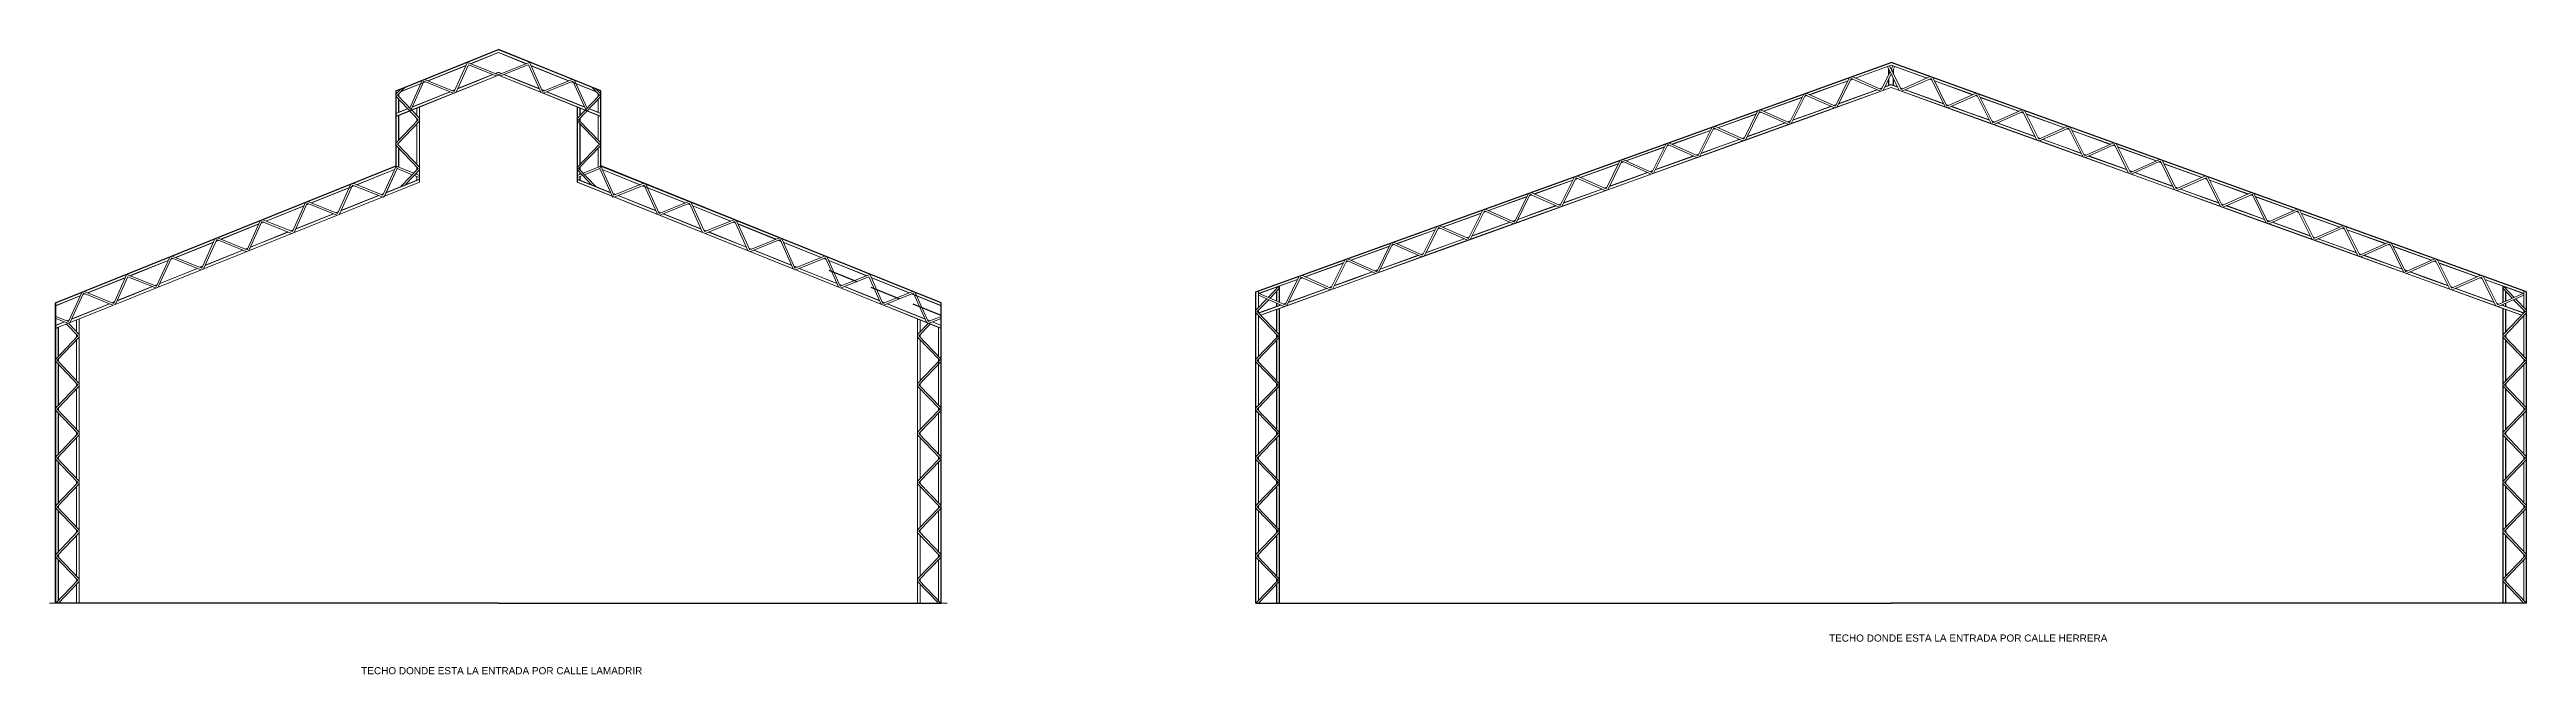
# Model space of a CAD drawing. Header units: metres. Extents: x -68 to 2267, y 0 to 1370.
# Drawn here: x 61.4 to 113.5, y 125.3 to 138.4 of the extents above; entities that cross this region are included whole.
import ezdxf

# ---------------------------------------------------------------- set-up
doc = ezdxf.new("R2010")
doc.units = ezdxf.units.M
doc.linetypes.add('DASHED2', pattern=[9.525, 6.35, -3.175])
doc.layers.add('A-Corte 1', color=7, linetype='Continuous', lineweight=15, true_color=0x000000)
doc.layers.add('A-Vista 1', color=7, linetype='Continuous', lineweight=9, true_color=0x000000)
doc.layers.add('linea punteada', color=253, linetype='DASHED2')
doc.styles.get("Standard").update_dxf_attribs({"font": 'arial.ttf'})

msp = doc.modelspace()

# ---------------------------------------------------------------- texts
at = {"char_height": 0.15, "attachment_point": 1}
for s, insert in [('TECHO DONDE ESTA LA ENTRADA POR CALLE HERRERA', (98.815, 126.114)), ('TECHO DONDE ESTA LA ENTRADA POR CALLE LAMADRIR', (67.992, 125.429))]:
    msp.add_mtext_dynamic_manual_height_columns(s, width=7.14881, gutter_width=12.5, heights=[0], dxfattribs=dict(at, insert=insert))

# ---------------------------------------------------------------- blocks, each defined once
blk = doc.blocks.new('TECHO POR CALLE LAMDRID')
for points in [[(1885.853, 1409.471), (1888.003, 1410.334)], [(1890.153, 1409.471), (1888.003, 1410.334)], [(1885.853, 1407.894), (1885.853, 1409.471)], [(1890.153, 1407.894), (1890.153, 1409.471)], [(1878.703, 1405.024), (1885.853, 1407.894)], [(1897.303, 1405.024), (1890.153, 1407.894)], [(1888.003, 1398.724), (1878.703, 1398.724), (1878.703, 1405.024)], [(1888.003, 1398.724), (1897.303, 1398.724), (1897.303, 1405.024)]]:
    blk.add_lwpolyline(points)

# ---------------------------------------------------------------- linework, layer by layer
for p, q in [((100.069, 137.861), (100.069, 137.972)), ((100.169, 137.861), (100.169, 137.972)), ((100.069, 137.626), (100.069, 137.771)), ((100.169, 137.626), (100.169, 137.771)), ((86.779, 126.771), (100.119, 126.771)), ((113.459, 126.771), (100.119, 126.771))]:
    msp.add_line(p, q)
for points in [[(86.779, 126.771), (86.779, 133.301), (100.119, 138.111)], [(113.459, 126.771), (113.459, 133.301), (100.119, 138.111)]]:
    msp.add_lwpolyline(points)
at = {"layer": 'A-Corte 1'}
for p, q in [((68.745, 135.885), (68.746, 135.886)), ((73.001, 135.885), (73, 135.886)), ((61.448, 126.771), (62.191, 126.771)), ((80.298, 126.771), (79.556, 126.771))]:
    msp.add_line(p, q, dxfattribs=at)
at = {"layer": 'A-Vista 1', "ltscale": 0.2}
for p, q in [((68.913, 137.59), (70.873, 138.377)), ((72.834, 137.59), (70.873, 138.377)), ((68.727, 136.985), (70.873, 137.847)), ((69.394, 137.727), (70.192, 138.048)), ((70.291, 138.087), (70.873, 138.321)), ((70.387, 137.708), (70.758, 137.857)), ((70.811, 137.878), (70.873, 137.903)), ((71.455, 138.087), (70.873, 138.321)), ((70.935, 137.878), (70.873, 137.903)), ((73.019, 136.985), (70.873, 137.847)), ((71.359, 137.708), (70.989, 137.857)), ((72.353, 137.727), (71.554, 138.048)), ((98.336, 137.468), (100.119, 138.111)), ((99.367, 137.785), (100.119, 138.056)), ((101.903, 137.468), (100.119, 138.111)), ((100.872, 137.785), (100.119, 138.056)), ((68.723, 135.941), (68.723, 137.518)), ((68.727, 137.516), (68.823, 137.554)), ((68.727, 137.454), (68.727, 137.516)), ((68.727, 137.459), (68.735, 137.463)), ((68.727, 137.188), (68.727, 137.391)), ((68.775, 137.398), (68.775, 137.447)), ((68.775, 137.169), (68.775, 137.341)), ((68.825, 137.499), (69.34, 137.706)), ((69.064, 137.177), (69.86, 137.496)), ((69.914, 137.518), (69.961, 137.537)), ((70.015, 137.558), (70.387, 137.708)), ((71.731, 137.558), (71.359, 137.708)), ((71.833, 137.518), (71.785, 137.537)), ((72.682, 137.177), (71.886, 137.496)), ((72.921, 137.499), (72.406, 137.706)), ((73.019, 137.516), (72.924, 137.554)), ((72.971, 137.398), (72.971, 137.447)), ((72.971, 137.169), (72.971, 137.341)), ((73.019, 137.459), (73.011, 137.463)), ((73.019, 137.454), (73.019, 137.516)), ((73.019, 137.188), (73.019, 137.391)), ((73.023, 135.941), (73.023, 137.518)), ((96.41, 136.774), (98.336, 137.468)), ((97.441, 137.09), (98.25, 137.382)), ((98.305, 137.402), (98.35, 137.418)), ((98.403, 137.437), (99.213, 137.729)), ((98.503, 137.005), (100.119, 137.588)), ((99.018, 137.246), (99.825, 137.537)), ((99.267, 137.749), (99.312, 137.765)), ((99.879, 137.557), (99.927, 137.574)), ((99.982, 137.594), (100.119, 137.644)), ((100.257, 137.594), (100.119, 137.644)), ((101.736, 137.005), (100.119, 137.588)), ((100.36, 137.557), (100.311, 137.574)), ((101.221, 137.246), (100.414, 137.537)), ((100.972, 137.749), (100.926, 137.765)), ((101.836, 137.437), (101.026, 137.729)), ((101.934, 137.402), (101.889, 137.418)), ((103.829, 136.774), (101.903, 137.468)), ((102.798, 137.09), (101.989, 137.382)), ((68.727, 137.046), (68.727, 137.188)), ((68.727, 137.041), (68.963, 137.136)), ((68.727, 136.985), (68.727, 137.041)), ((68.727, 135.939), (68.727, 136.981)), ((68.775, 137.065), (68.775, 137.169)), ((68.775, 136.48), (68.775, 137)), ((68.775, 136.912), (68.775, 136.96)), ((68.963, 137.136), (68.969, 137.139)), ((69.009, 137.155), (69.011, 137.155)), ((69.163, 136.994), (69.163, 137.156)), ((69.163, 136.885), (69.163, 136.936)), ((69.163, 135.969), (69.163, 136.827)), ((69.215, 135.604), (69.215, 137.177)), ((72.531, 135.604), (72.531, 137.177)), ((72.583, 136.994), (72.583, 137.156)), ((72.583, 136.885), (72.583, 136.936)), ((72.583, 135.969), (72.583, 136.827)), ((72.737, 137.155), (72.736, 137.155)), ((72.783, 137.136), (72.777, 137.139)), ((73.019, 137.041), (72.783, 137.136)), ((72.971, 137.065), (72.971, 137.169)), ((72.971, 136.48), (72.971, 137)), ((72.971, 136.912), (72.971, 136.96)), ((73.019, 137.046), (73.019, 137.188)), ((73.019, 136.985), (73.019, 137.041)), ((73.019, 135.939), (73.019, 136.981)), ((96.477, 136.743), (97.286, 137.034)), ((96.577, 136.311), (98.503, 137.005)), ((97.092, 136.552), (97.898, 136.843)), ((97.341, 137.054), (97.386, 137.07)), ((97.953, 136.862), (98.001, 136.88)), ((98.056, 136.899), (98.485, 137.054)), ((98.485, 137.054), (98.861, 137.19)), ((98.915, 137.209), (98.964, 137.227)), ((101.324, 137.209), (101.275, 137.227)), ((101.753, 137.054), (101.378, 137.19)), ((103.662, 136.311), (101.736, 137.005)), ((102.183, 136.899), (101.753, 137.054)), ((102.286, 136.862), (102.238, 136.88)), ((103.147, 136.552), (102.34, 136.843)), ((102.898, 137.054), (102.853, 137.07)), ((103.762, 136.743), (102.952, 137.034)), ((68.775, 135.92), (68.775, 136.316)), ((72.971, 135.92), (72.971, 136.316)), ((94.484, 136.079), (96.41, 136.774)), ((94.551, 136.048), (95.36, 136.34)), ((94.651, 135.616), (96.577, 136.311)), ((95.415, 136.36), (95.46, 136.376)), ((95.514, 136.396), (96.324, 136.687)), ((96.129, 136.205), (96.559, 136.36)), ((96.378, 136.707), (96.424, 136.723)), ((96.559, 136.36), (96.935, 136.495)), ((96.989, 136.515), (97.037, 136.532)), ((103.25, 136.515), (103.201, 136.532)), ((103.679, 136.36), (103.304, 136.495)), ((105.588, 135.616), (103.662, 136.311)), ((104.109, 136.205), (103.679, 136.36)), ((103.86, 136.707), (103.815, 136.723)), ((105.755, 136.079), (103.829, 136.774)), ((104.724, 136.396), (103.915, 136.687)), ((104.824, 136.36), (104.779, 136.376)), ((105.688, 136.048), (104.878, 136.34)), ((63.073, 133.669), (68.727, 135.939)), ((67.895, 135.548), (68.694, 135.869)), ((69.163, 135.86), (69.163, 135.912)), ((69.163, 135.764), (69.163, 135.802)), ((72.583, 135.86), (72.583, 135.912)), ((72.583, 135.764), (72.583, 135.802)), ((78.673, 133.669), (73.019, 135.939)), ((73.851, 135.548), (73.053, 135.869)), ((92.558, 135.385), (94.484, 136.079)), ((93.588, 135.701), (94.398, 135.993)), ((94.452, 136.013), (94.498, 136.029)), ((94.633, 135.665), (95.009, 135.801)), ((95.063, 135.82), (95.111, 135.838)), ((95.166, 135.857), (95.972, 136.148)), ((96.027, 136.168), (96.075, 136.185)), ((104.212, 136.168), (104.164, 136.185)), ((105.073, 135.857), (104.266, 136.148)), ((105.176, 135.82), (105.127, 135.838)), ((105.606, 135.665), (105.23, 135.801)), ((105.786, 136.013), (105.741, 136.029)), ((107.681, 135.385), (105.755, 136.079)), ((106.65, 135.701), (105.841, 135.993)), ((63.257, 133.213), (69.215, 135.604)), ((66.944, 135.167), (67.841, 135.527)), ((67.566, 134.998), (68.361, 135.318)), ((68.415, 135.339), (68.463, 135.358)), ((68.516, 135.38), (69.215, 135.66)), ((69.163, 135.644), (69.163, 135.718)), ((73.23, 135.38), (72.531, 135.66)), ((78.49, 133.213), (72.531, 135.604)), ((72.583, 135.644), (72.583, 135.718)), ((73.331, 135.339), (73.284, 135.358)), ((74.181, 134.998), (73.385, 135.318)), ((74.802, 135.167), (73.905, 135.527)), ((90.632, 134.69), (92.558, 135.385)), ((91.662, 135.007), (92.472, 135.298)), ((92.526, 135.318), (92.572, 135.334)), ((92.625, 135.354), (93.434, 135.645)), ((92.725, 134.922), (94.651, 135.616)), ((93.24, 135.163), (94.046, 135.454)), ((93.489, 135.665), (93.534, 135.681)), ((94.101, 135.473), (94.149, 135.491)), ((94.203, 135.51), (94.633, 135.665)), ((107.514, 134.922), (105.588, 135.616)), ((106.035, 135.51), (105.606, 135.665)), ((106.138, 135.473), (106.09, 135.491)), ((106.999, 135.163), (106.193, 135.454)), ((106.75, 135.665), (106.705, 135.681)), ((107.614, 135.354), (106.805, 135.645)), ((107.713, 135.318), (107.667, 135.334)), ((109.607, 134.69), (107.681, 135.385)), ((108.577, 135.007), (107.767, 135.298)), ((65.043, 134.404), (65.841, 134.724)), ((65.895, 134.746), (65.94, 134.764)), ((65.994, 134.785), (66.792, 135.106)), ((66.615, 134.617), (67.411, 134.936)), ((66.846, 135.127), (66.891, 135.145)), ((67.464, 134.958), (67.512, 134.977)), ((74.282, 134.958), (74.234, 134.977)), ((75.131, 134.617), (74.336, 134.936)), ((74.9, 135.127), (74.856, 135.145)), ((75.753, 134.785), (74.954, 135.106)), ((75.851, 134.746), (75.806, 134.764)), ((76.703, 134.404), (75.905, 134.724)), ((90.698, 134.659), (91.508, 134.951)), ((90.799, 134.227), (92.725, 134.922)), ((91.313, 134.468), (92.12, 134.759)), ((91.562, 134.971), (91.608, 134.987)), ((92.174, 134.779), (92.223, 134.796)), ((92.277, 134.816), (92.707, 134.971)), ((92.707, 134.971), (93.082, 135.106)), ((93.137, 135.126), (93.185, 135.143)), ((107.102, 135.126), (107.054, 135.143)), ((107.532, 134.971), (107.156, 135.106)), ((109.44, 134.227), (107.514, 134.922)), ((107.962, 134.816), (107.532, 134.971)), ((108.064, 134.779), (108.016, 134.796)), ((108.925, 134.468), (108.119, 134.759)), ((108.676, 134.971), (108.631, 134.987)), ((109.54, 134.659), (108.731, 134.951)), ((64.092, 134.022), (64.891, 134.343)), ((64.944, 134.364), (64.989, 134.382)), ((65.563, 134.194), (65.611, 134.213)), ((65.664, 134.235), (66.46, 134.554)), ((66.513, 134.576), (66.561, 134.595)), ((75.233, 134.576), (75.185, 134.595)), ((76.082, 134.235), (75.286, 134.554)), ((76.184, 134.194), (76.136, 134.213)), ((76.802, 134.364), (76.757, 134.382)), ((77.654, 134.022), (76.856, 134.343)), ((88.706, 133.996), (90.632, 134.69)), ((88.772, 133.965), (89.582, 134.256)), ((88.872, 133.533), (90.799, 134.227)), ((89.636, 134.276), (89.682, 134.292)), ((89.736, 134.312), (90.546, 134.604)), ((90.351, 134.121), (90.781, 134.276)), ((90.6, 134.624), (90.645, 134.64)), ((90.781, 134.276), (91.156, 134.412)), ((91.211, 134.431), (91.259, 134.449)), ((109.028, 134.431), (108.98, 134.449)), ((109.458, 134.276), (109.082, 134.412)), ((111.366, 133.533), (109.44, 134.227)), ((109.888, 134.121), (109.458, 134.276)), ((109.639, 134.624), (109.593, 134.64)), ((111.533, 133.996), (109.607, 134.69)), ((110.503, 134.312), (109.693, 134.604)), ((110.602, 134.276), (110.557, 134.292)), ((111.466, 133.965), (110.657, 134.256)), ((63.141, 133.64), (63.94, 133.961)), ((63.763, 133.472), (64.558, 133.791)), ((63.994, 133.982), (64.038, 134)), ((64.612, 133.813), (64.66, 133.832)), ((64.713, 133.853), (65.509, 134.173)), ((77.033, 133.853), (76.237, 134.173)), ((77.134, 133.813), (77.086, 133.832)), ((77.984, 133.472), (77.188, 133.791)), ((77.753, 133.982), (77.708, 134)), ((78.605, 133.64), (77.806, 133.961)), ((86.779, 133.301), (88.706, 133.996)), ((87.81, 133.618), (88.62, 133.909)), ((88.674, 133.929), (88.719, 133.945)), ((88.855, 133.582), (89.23, 133.717)), ((89.285, 133.737), (89.333, 133.754)), ((89.387, 133.774), (90.194, 134.065)), ((90.248, 134.084), (90.297, 134.102)), ((109.991, 134.084), (109.942, 134.102)), ((110.851, 133.774), (110.045, 134.065)), ((110.954, 133.737), (110.906, 133.754)), ((111.384, 133.582), (111.009, 133.717)), ((111.565, 133.929), (111.519, 133.945)), ((113.459, 133.301), (111.533, 133.996)), ((112.429, 133.618), (111.619, 133.909)), ((61.577, 133.069), (63.073, 133.669)), ((61.577, 133.012), (62.092, 133.219)), ((61.577, 132.538), (63.257, 133.213)), ((62.145, 133.241), (62.19, 133.259)), ((62.244, 133.28), (63.042, 133.601)), ((62.865, 133.111), (63.237, 133.261)), ((63.237, 133.261), (63.608, 133.41)), ((63.661, 133.431), (63.709, 133.45)), ((78.085, 133.431), (78.037, 133.45)), ((78.509, 133.261), (78.139, 133.41)), ((80.173, 132.537), (78.49, 133.213)), ((78.881, 133.111), (78.509, 133.261)), ((80.173, 133.067), (78.673, 133.669)), ((79.503, 133.28), (78.704, 133.601)), ((80.173, 133.011), (79.556, 133.259)), ((86.779, 132.914), (86.779, 133.301)), ((86.831, 132.966), (86.831, 133.32)), ((86.846, 133.27), (87.656, 133.562)), ((86.877, 132.814), (88.872, 133.533)), ((87.219, 133.371), (87.219, 133.4)), ((87.219, 133.104), (87.219, 133.313)), ((87.271, 133.081), (87.271, 133.419)), ((87.461, 133.079), (88.268, 133.37)), ((87.71, 133.582), (87.756, 133.598)), ((88.322, 133.39), (88.371, 133.407)), ((88.425, 133.427), (88.855, 133.582)), ((113.361, 132.814), (111.366, 133.533)), ((111.814, 133.427), (111.384, 133.582)), ((111.917, 133.39), (111.868, 133.407)), ((112.778, 133.079), (111.971, 133.37)), ((112.529, 133.582), (112.483, 133.598)), ((113.393, 133.27), (112.583, 133.562)), ((112.967, 133.081), (112.967, 133.419)), ((113.019, 133.371), (113.019, 133.4)), ((113.019, 133.104), (113.019, 133.313)), ((113.407, 132.966), (113.407, 133.32)), ((113.459, 132.914), (113.459, 133.301)), ((61.577, 133.012), (61.577, 133.069)), ((61.577, 132.599), (61.577, 133.008)), ((61.577, 132.594), (61.759, 132.668)), ((61.813, 132.689), (61.861, 132.708)), ((61.914, 132.73), (62.71, 133.049)), ((62.017, 132.771), (62.017, 132.775)), ((62.017, 132.46), (62.017, 132.715)), ((62.069, 132.792), (62.069, 132.796)), ((62.069, 126.771), (62.069, 132.736)), ((62.764, 133.071), (62.811, 133.09)), ((78.983, 133.071), (78.935, 133.09)), ((79.832, 132.73), (79.036, 133.049)), ((79.677, 132.792), (79.677, 132.796)), ((79.677, 126.771), (79.677, 132.736)), ((79.729, 132.771), (79.729, 132.775)), ((79.729, 132.46), (79.729, 132.715)), ((79.933, 132.689), (79.886, 132.708)), ((80.173, 132.593), (79.987, 132.668)), ((86.779, 130.866), (86.779, 132.914)), ((86.831, 132.861), (86.831, 132.91)), ((86.831, 131.943), (86.831, 132.804)), ((86.838, 132.855), (87.304, 133.023)), ((87.219, 132.996), (87.219, 133.06)), ((87.219, 132.914), (87.219, 132.933)), ((87.219, 132.457), (87.219, 132.914)), ((87.271, 133.015), (87.271, 133.037)), ((87.271, 132.914), (87.271, 132.951)), ((87.271, 130.866), (87.271, 132.914)), ((87.358, 133.042), (87.407, 133.06)), ((112.88, 133.042), (112.832, 133.06)), ((113.401, 132.855), (112.935, 133.023)), ((112.967, 133.015), (112.967, 133.037)), ((112.967, 132.914), (112.967, 132.951)), ((112.967, 130.866), (112.967, 132.914)), ((113.019, 132.996), (113.019, 133.06)), ((113.019, 132.914), (113.019, 132.933)), ((113.019, 132.457), (113.019, 132.914)), ((113.407, 132.861), (113.407, 132.91)), ((113.407, 131.943), (113.407, 132.804)), ((113.459, 130.866), (113.459, 132.914)), ((61.577, 132.538), (61.577, 132.594)), ((61.577, 126.771), (61.577, 132.534)), ((61.629, 131.946), (61.629, 132.555)), ((62.017, 132.35), (62.017, 132.402)), ((62.017, 131.435), (62.017, 132.293)), ((79.729, 132.35), (79.729, 132.402)), ((79.729, 131.435), (79.729, 132.293)), ((80.117, 131.946), (80.117, 132.555)), ((80.169, 126.771), (80.169, 132.534)), ((87.219, 132.348), (87.219, 132.399)), ((87.219, 131.432), (87.219, 132.29)), ((113.019, 132.348), (113.019, 132.399)), ((113.019, 131.432), (113.019, 132.29)), ((61.629, 131.84), (61.629, 131.888)), ((61.629, 130.921), (61.629, 131.782)), ((80.117, 130.921), (80.117, 131.888)), ((86.831, 131.837), (86.831, 131.885)), ((86.831, 130.919), (86.831, 131.779)), ((113.407, 131.837), (113.407, 131.885)), ((113.407, 130.919), (113.407, 131.779)), ((62.017, 131.326), (62.017, 131.377)), ((62.017, 130.411), (62.017, 131.268)), ((79.729, 131.326), (79.729, 131.377)), ((79.729, 130.411), (79.729, 131.268)), ((87.219, 131.323), (87.219, 131.375)), ((87.219, 130.866), (87.219, 131.265)), ((113.019, 131.323), (113.019, 131.375)), ((113.019, 130.866), (113.019, 131.265)), ((61.629, 130.815), (61.629, 130.864)), ((61.629, 129.897), (61.629, 130.758)), ((80.117, 130.815), (80.117, 130.864)), ((80.117, 129.897), (80.117, 130.758)), ((86.779, 128.819), (86.779, 130.866)), ((86.831, 130.814), (86.831, 130.862)), ((86.831, 129.896), (86.831, 130.756)), ((87.219, 130.409), (87.219, 130.866)), ((87.271, 128.819), (87.271, 130.866)), ((112.967, 128.819), (112.967, 130.866)), ((113.019, 130.409), (113.019, 130.866)), ((113.407, 130.814), (113.407, 130.862)), ((113.407, 129.896), (113.407, 130.756)), ((113.459, 128.819), (113.459, 130.866)), ((62.017, 130.301), (62.017, 130.353)), ((62.017, 129.386), (62.017, 130.244)), ((79.729, 130.301), (79.729, 130.353)), ((79.729, 129.386), (79.729, 130.244)), ((87.219, 130.3), (87.219, 130.352)), ((87.219, 129.385), (87.219, 130.242)), ((113.019, 130.3), (113.019, 130.352)), ((113.019, 129.385), (113.019, 130.242)), ((61.629, 129.791), (61.629, 129.839)), ((61.629, 128.872), (61.629, 129.733)), ((80.117, 129.791), (80.117, 129.839)), ((80.117, 128.872), (80.117, 129.733)), ((86.831, 129.789), (86.831, 129.838)), ((86.831, 128.871), (86.831, 129.732)), ((113.407, 129.789), (113.407, 129.838)), ((113.407, 128.871), (113.407, 129.732)), ((62.017, 129.277), (62.017, 129.328)), ((62.017, 128.362), (62.017, 129.219)), ((79.729, 129.277), (79.729, 129.328)), ((79.729, 128.362), (79.729, 129.219)), ((87.219, 129.276), (87.219, 129.327)), ((87.219, 128.819), (87.219, 129.218)), ((113.019, 129.276), (113.019, 129.327)), ((113.019, 128.819), (113.019, 129.218)), ((61.629, 128.766), (61.629, 128.815)), ((61.629, 127.848), (61.629, 128.709)), ((80.117, 128.766), (80.117, 128.815)), ((80.117, 127.848), (80.117, 128.709)), ((86.779, 126.771), (86.779, 128.819)), ((86.831, 128.766), (86.831, 128.815)), ((86.831, 127.848), (86.831, 128.709)), ((87.219, 128.362), (87.219, 128.819)), ((87.271, 126.771), (87.271, 128.819)), ((112.967, 126.771), (112.967, 128.819)), ((113.019, 128.362), (113.019, 128.819)), ((113.407, 128.766), (113.407, 128.815)), ((113.407, 127.848), (113.407, 128.709)), ((113.459, 126.771), (113.459, 128.819)), ((62.017, 128.253), (62.017, 128.304)), ((62.017, 127.337), (62.017, 128.195)), ((79.729, 128.253), (79.729, 128.304)), ((79.729, 127.337), (79.729, 128.195)), ((87.219, 128.253), (87.219, 128.304)), ((87.219, 127.337), (87.219, 128.195)), ((113.019, 128.253), (113.019, 128.304)), ((113.019, 127.337), (113.019, 128.195)), ((61.629, 127.742), (61.629, 127.79)), ((61.629, 126.824), (61.629, 127.684)), ((80.117, 127.742), (80.117, 127.79)), ((80.117, 126.824), (80.117, 127.684)), ((86.831, 127.742), (86.831, 127.79)), ((86.831, 126.824), (86.831, 127.684)), ((113.407, 127.742), (113.407, 127.79)), ((113.407, 126.824), (113.407, 127.684)), ((62.017, 127.228), (62.017, 127.28)), ((62.017, 126.771), (62.017, 127.17)), ((79.729, 127.228), (79.729, 127.28)), ((79.729, 126.771), (79.729, 127.17)), ((87.219, 127.228), (87.219, 127.28)), ((87.219, 126.771), (87.219, 127.17)), ((113.019, 127.228), (113.019, 127.28)), ((113.019, 126.771), (113.019, 127.17))]:
    msp.add_line(p, q, dxfattribs=at)
at = {"layer": 'A-Vista 1'}
for p, q in [((68.723, 137.518), (70.222, 138.12)), ((68.779, 137.002), (70.873, 137.842)), ((69.399, 137.725), (70.19, 138.042)), ((70.244, 138.064), (70.244, 138.064)), ((70.297, 138.085), (70.873, 138.317)), ((70.386, 137.712), (70.752, 137.859)), ((70.806, 137.88), (70.873, 137.907)), ((71.45, 138.085), (70.873, 138.317)), ((70.94, 137.88), (70.873, 137.907)), ((72.967, 137.002), (70.873, 137.842)), ((71.36, 137.712), (70.994, 137.859)), ((71.503, 138.064), (71.502, 138.064)), ((73.023, 137.518), (71.524, 138.12)), ((72.347, 137.725), (71.556, 138.042)), ((99.372, 137.782), (100.119, 138.052)), ((100.867, 137.782), (100.119, 138.052)), ((68.727, 137.455), (68.729, 137.456)), ((68.779, 137.394), (68.779, 137.451)), ((68.779, 137.167), (68.779, 137.336)), ((68.819, 137.492), (69.345, 137.703)), ((69.067, 137.182), (69.855, 137.498)), ((69.908, 137.52), (69.964, 137.542)), ((70.017, 137.564), (70.386, 137.712)), ((71.729, 137.564), (71.36, 137.712)), ((71.838, 137.52), (71.782, 137.542)), ((72.68, 137.182), (71.892, 137.498)), ((72.928, 137.492), (72.401, 137.703)), ((72.967, 137.394), (72.967, 137.451)), ((72.967, 137.167), (72.967, 137.336)), ((73.019, 137.455), (73.018, 137.456)), ((97.446, 137.088), (98.248, 137.377)), ((98.302, 137.396), (98.355, 137.416)), ((98.408, 137.435), (99.21, 137.724)), ((98.504, 137.002), (100.119, 137.584)), ((99.021, 137.252), (99.819, 137.54)), ((99.264, 137.743), (99.318, 137.763)), ((99.874, 137.559), (99.93, 137.579)), ((99.984, 137.599), (100.119, 137.648)), ((100.255, 137.599), (100.119, 137.648)), ((101.734, 137.002), (100.119, 137.584)), ((100.365, 137.559), (100.309, 137.579)), ((101.218, 137.252), (100.419, 137.54)), ((100.974, 137.743), (100.921, 137.763)), ((101.83, 137.435), (101.029, 137.724)), ((101.937, 137.396), (101.884, 137.416)), ((102.793, 137.088), (101.991, 137.377)), ((68.727, 137.046), (68.775, 137.065)), ((68.727, 136.981), (68.775, 137)), ((68.779, 137.067), (68.779, 137.167)), ((68.779, 137.067), (68.958, 137.138)), ((68.779, 136.484), (68.779, 137.002)), ((68.779, 136.908), (68.779, 136.964)), ((68.958, 137.138), (68.966, 137.142)), ((69.006, 137.158), (69.013, 137.161)), ((69.159, 136.998), (69.159, 137.155)), ((69.159, 136.88), (69.159, 136.94)), ((69.159, 135.974), (69.159, 136.823)), ((69.219, 135.602), (69.219, 137.179)), ((72.527, 135.602), (72.527, 137.179)), ((72.587, 136.998), (72.587, 137.155)), ((72.587, 136.88), (72.587, 136.94)), ((72.587, 135.974), (72.587, 136.823)), ((72.74, 137.158), (72.733, 137.161)), ((72.789, 137.138), (72.78, 137.142)), ((72.967, 137.067), (72.789, 137.138)), ((72.967, 137.067), (72.967, 137.167)), ((72.967, 136.484), (72.967, 137.002)), ((72.967, 136.908), (72.967, 136.964)), ((73.019, 137.046), (72.971, 137.065)), ((73.019, 136.981), (72.971, 137)), ((96.482, 136.74), (97.284, 137.029)), ((96.578, 136.307), (98.504, 137.002)), ((97.094, 136.557), (97.893, 136.845)), ((97.338, 137.049), (97.391, 137.068)), ((97.948, 136.865), (98.004, 136.885)), ((98.058, 136.905), (98.484, 137.058)), ((98.484, 137.058), (98.856, 137.192)), ((98.91, 137.212), (98.966, 137.232)), ((101.329, 137.212), (101.273, 137.232)), ((101.755, 137.058), (101.383, 137.192)), ((103.66, 136.307), (101.734, 137.002)), ((102.181, 136.905), (101.755, 137.058)), ((102.291, 136.865), (102.235, 136.885)), ((103.144, 136.557), (102.346, 136.845)), ((102.9, 137.049), (102.847, 137.068)), ((103.757, 136.74), (102.955, 137.029)), ((68.779, 135.918), (68.779, 136.312)), ((72.967, 135.918), (72.967, 136.312)), ((94.556, 136.046), (95.358, 136.335)), ((94.652, 135.613), (96.578, 136.307)), ((95.412, 136.354), (95.465, 136.374)), ((95.52, 136.393), (96.322, 136.682)), ((96.132, 136.21), (96.558, 136.364)), ((96.376, 136.702), (96.429, 136.721)), ((96.558, 136.364), (96.929, 136.498)), ((96.984, 136.517), (97.04, 136.537)), ((103.255, 136.517), (103.199, 136.537)), ((103.681, 136.364), (103.309, 136.498)), ((105.587, 135.613), (103.66, 136.307)), ((104.107, 136.21), (103.681, 136.364)), ((103.863, 136.702), (103.81, 136.721)), ((104.719, 136.393), (103.917, 136.682)), ((104.827, 136.354), (104.773, 136.374)), ((105.683, 136.046), (104.881, 136.335)), ((63.072, 133.673), (68.723, 135.941)), ((67.9, 135.546), (68.691, 135.864)), ((68.745, 135.885), (68.745, 135.886)), ((69.159, 135.856), (69.159, 135.916)), ((69.159, 135.765), (69.159, 135.798)), ((72.587, 135.856), (72.587, 135.916)), ((72.587, 135.765), (72.587, 135.798)), ((73.001, 135.885), (73.001, 135.886)), ((78.674, 133.673), (73.023, 135.941)), ((73.846, 135.546), (73.055, 135.864)), ((93.594, 135.699), (94.395, 135.988)), ((94.45, 136.007), (94.503, 136.027)), ((94.632, 135.669), (95.003, 135.803)), ((95.058, 135.823), (95.114, 135.843)), ((95.168, 135.863), (95.967, 136.151)), ((96.021, 136.17), (96.078, 136.19)), ((104.217, 136.17), (104.161, 136.19)), ((105.07, 135.863), (104.272, 136.151)), ((105.181, 135.823), (105.125, 135.843)), ((105.607, 135.669), (105.235, 135.803)), ((105.789, 136.007), (105.736, 136.027)), ((106.645, 135.699), (105.843, 135.988)), ((63.258, 133.209), (69.219, 135.602)), ((66.95, 135.165), (67.847, 135.525)), ((67.568, 135.003), (68.356, 135.32)), ((68.41, 135.341), (68.465, 135.364)), ((68.519, 135.385), (69.215, 135.665)), ((69.159, 135.642), (69.159, 135.72)), ((78.488, 133.209), (72.527, 135.602)), ((73.228, 135.385), (72.531, 135.665)), ((72.587, 135.642), (72.587, 135.72)), ((73.337, 135.341), (73.281, 135.364)), ((74.178, 135.003), (73.39, 135.32)), ((74.797, 135.165), (73.9, 135.525)), ((91.667, 135.004), (92.469, 135.293)), ((92.524, 135.313), (92.577, 135.332)), ((92.63, 135.351), (93.432, 135.64)), ((92.726, 134.918), (94.652, 135.613)), ((93.242, 135.168), (94.041, 135.456)), ((93.486, 135.66), (93.539, 135.679)), ((94.095, 135.476), (94.151, 135.496)), ((94.206, 135.516), (94.632, 135.669)), ((107.513, 134.918), (105.587, 135.613)), ((106.033, 135.516), (105.607, 135.669)), ((106.143, 135.476), (106.087, 135.496)), ((106.997, 135.168), (106.198, 135.456)), ((106.753, 135.66), (106.7, 135.679)), ((107.609, 135.351), (106.807, 135.64)), ((107.715, 135.313), (107.662, 135.332)), ((108.571, 135.004), (107.769, 135.293)), ((65.048, 134.401), (65.839, 134.719)), ((65.893, 134.741), (65.945, 134.762)), ((65.999, 134.783), (66.79, 135.101)), ((66.617, 134.622), (67.405, 134.938)), ((66.843, 135.122), (66.896, 135.143)), ((67.459, 134.96), (67.514, 134.982)), ((74.287, 134.96), (74.232, 134.982)), ((75.129, 134.622), (74.341, 134.938)), ((74.903, 135.122), (74.85, 135.143)), ((75.747, 134.783), (74.956, 135.101)), ((75.854, 134.741), (75.801, 134.762)), ((76.698, 134.401), (75.907, 134.719)), ((90.704, 134.657), (91.506, 134.946)), ((90.8, 134.224), (92.726, 134.918)), ((91.316, 134.474), (92.115, 134.762)), ((91.56, 134.965), (91.613, 134.985)), ((92.169, 134.781), (92.225, 134.801)), ((92.28, 134.821), (92.706, 134.975)), ((92.706, 134.975), (93.077, 135.109)), ((93.132, 135.128), (93.188, 135.148)), ((107.107, 135.128), (107.051, 135.148)), ((107.533, 134.975), (107.162, 135.109)), ((109.439, 134.224), (107.513, 134.918)), ((107.959, 134.821), (107.533, 134.975)), ((108.07, 134.781), (108.013, 134.801)), ((108.923, 134.474), (108.124, 134.762)), ((108.679, 134.965), (108.626, 134.985)), ((109.535, 134.657), (108.733, 134.946)), ((64.097, 134.02), (64.888, 134.337)), ((64.942, 134.359), (64.994, 134.38)), ((65.557, 134.196), (65.613, 134.219)), ((65.667, 134.24), (66.455, 134.557)), ((66.508, 134.578), (66.564, 134.6)), ((75.238, 134.578), (75.183, 134.6)), ((76.08, 134.24), (75.292, 134.557)), ((76.189, 134.196), (76.133, 134.219)), ((76.804, 134.359), (76.752, 134.38)), ((77.649, 134.02), (76.858, 134.337)), ((88.778, 133.962), (89.579, 134.251)), ((88.874, 133.529), (90.8, 134.224)), ((89.634, 134.271), (89.687, 134.29)), ((89.741, 134.31), (90.543, 134.599)), ((90.354, 134.126), (90.78, 134.28)), ((90.597, 134.618), (90.651, 134.638)), ((90.78, 134.28), (91.151, 134.414)), ((91.205, 134.434), (91.262, 134.454)), ((109.033, 134.434), (108.977, 134.454)), ((109.459, 134.28), (109.088, 134.414)), ((111.365, 133.529), (109.439, 134.224)), ((109.885, 134.126), (109.459, 134.28)), ((109.641, 134.618), (109.588, 134.638)), ((110.497, 134.31), (109.696, 134.599)), ((110.605, 134.271), (110.552, 134.29)), ((111.461, 133.962), (110.659, 134.251)), ((61.573, 133.071), (63.072, 133.673)), ((63.147, 133.638), (63.938, 133.956)), ((63.765, 133.477), (64.553, 133.793)), ((63.991, 133.977), (64.044, 133.998)), ((64.607, 133.815), (64.662, 133.837)), ((64.716, 133.859), (65.504, 134.175)), ((77.03, 133.859), (76.242, 134.175)), ((77.14, 133.815), (77.084, 133.837)), ((77.981, 133.477), (77.193, 133.793)), ((77.755, 133.977), (77.703, 133.998)), ((78.6, 133.638), (77.809, 133.956)), ((80.173, 133.071), (78.674, 133.673)), ((87.815, 133.615), (88.617, 133.904)), ((88.671, 133.924), (88.725, 133.943)), ((88.853, 133.586), (89.225, 133.72)), ((89.279, 133.739), (89.335, 133.759)), ((89.39, 133.779), (90.189, 134.067)), ((90.243, 134.087), (90.299, 134.107)), ((109.996, 134.087), (109.94, 134.107)), ((110.849, 133.779), (110.05, 134.067)), ((110.959, 133.739), (110.903, 133.759)), ((111.385, 133.586), (111.014, 133.72)), ((111.567, 133.924), (111.514, 133.943)), ((112.424, 133.615), (111.622, 133.904)), ((61.577, 133.008), (62.089, 133.214)), ((61.633, 132.557), (63.258, 133.209)), ((62.143, 133.235), (62.195, 133.256)), ((62.249, 133.278), (63.04, 133.595)), ((62.867, 133.117), (63.236, 133.265)), ((63.094, 133.617), (63.094, 133.617)), ((63.236, 133.265), (63.602, 133.412)), ((63.656, 133.433), (63.711, 133.455)), ((78.09, 133.433), (78.035, 133.455)), ((78.51, 133.265), (78.144, 133.412)), ((80.173, 132.532), (78.488, 133.209)), ((78.879, 133.117), (78.51, 133.265)), ((78.653, 133.617), (78.652, 133.617)), ((79.497, 133.278), (78.706, 133.595)), ((80.173, 133.007), (79.551, 133.256)), ((86.835, 132.97), (86.835, 133.321)), ((86.851, 133.268), (87.653, 133.557)), ((87.215, 133.367), (87.215, 133.399)), ((87.215, 133.106), (87.215, 133.309)), ((87.275, 132.953), (88.874, 133.529)), ((87.275, 133.079), (87.275, 133.421)), ((87.464, 133.085), (88.263, 133.373)), ((87.708, 133.576), (87.761, 133.596)), ((88.317, 133.392), (88.373, 133.412)), ((88.427, 133.432), (88.853, 133.586)), ((112.963, 132.953), (111.365, 133.529)), ((111.811, 133.432), (111.385, 133.586)), ((111.922, 133.392), (111.866, 133.412)), ((112.775, 133.085), (111.976, 133.373)), ((112.531, 133.576), (112.478, 133.596)), ((113.387, 133.268), (112.585, 133.557)), ((112.963, 133.079), (112.963, 133.421)), ((113.023, 133.367), (113.023, 133.399)), ((113.023, 133.106), (113.023, 133.309)), ((113.403, 132.97), (113.403, 133.321)), ((61.573, 126.771), (61.573, 133.071)), ((61.577, 132.599), (61.754, 132.67)), ((61.808, 132.691), (61.863, 132.714)), ((61.917, 132.735), (62.705, 133.051)), ((62.013, 132.769), (62.013, 132.774)), ((62.013, 132.464), (62.013, 132.713)), ((62.073, 132.794), (62.073, 132.798)), ((62.073, 126.771), (62.073, 132.737)), ((62.758, 133.073), (62.814, 133.095)), ((78.988, 133.073), (78.932, 133.095)), ((79.83, 132.735), (79.042, 133.051)), ((79.673, 132.794), (79.673, 132.798)), ((79.673, 126.771), (79.673, 132.737)), ((79.733, 132.769), (79.733, 132.774)), ((79.733, 132.464), (79.733, 132.713)), ((79.939, 132.691), (79.883, 132.714)), ((80.173, 132.597), (79.992, 132.67)), ((80.173, 126.771), (80.173, 132.888)), ((86.835, 132.858), (87.215, 132.995)), ((86.835, 132.857), (86.835, 132.914)), ((86.835, 131.947), (86.835, 132.8)), ((86.88, 132.81), (87.215, 132.931)), ((87.215, 132.995), (87.215, 133.062)), ((87.215, 132.914), (87.215, 132.931)), ((87.215, 132.461), (87.215, 132.914)), ((87.219, 132.996), (87.271, 133.015)), ((87.219, 132.933), (87.271, 132.951)), ((87.275, 133.017), (87.275, 133.035)), ((87.275, 133.017), (87.299, 133.025)), ((87.275, 132.914), (87.275, 132.953)), ((87.275, 130.866), (87.275, 132.914)), ((87.353, 133.045), (87.409, 133.065)), ((112.886, 133.045), (112.829, 133.065)), ((112.963, 133.017), (112.94, 133.025)), ((112.963, 133.017), (112.963, 133.035)), ((112.963, 132.914), (112.963, 132.953)), ((112.963, 130.866), (112.963, 132.914)), ((113.019, 132.996), (112.967, 133.015)), ((113.019, 132.933), (112.967, 132.951)), ((113.023, 132.995), (113.023, 133.062)), ((113.403, 132.858), (113.023, 132.995)), ((113.023, 132.914), (113.023, 132.931)), ((113.358, 132.81), (113.023, 132.931)), ((113.023, 132.461), (113.023, 132.914)), ((113.403, 132.857), (113.403, 132.914)), ((113.403, 131.947), (113.403, 132.8)), ((61.577, 132.534), (61.629, 132.555)), ((61.633, 131.95), (61.633, 132.557)), ((62.013, 132.346), (62.013, 132.406)), ((62.013, 131.439), (62.013, 132.288)), ((79.733, 132.346), (79.733, 132.406)), ((79.733, 131.439), (79.733, 132.288)), ((80.113, 131.95), (80.113, 132.557)), ((87.215, 132.343), (87.215, 132.403)), ((87.215, 131.437), (87.215, 132.286)), ((113.023, 132.343), (113.023, 132.403)), ((113.023, 131.437), (113.023, 132.286)), ((61.633, 131.836), (61.633, 131.892)), ((61.633, 130.925), (61.633, 131.778)), ((80.113, 130.925), (80.113, 131.892)), ((86.835, 131.833), (86.835, 131.889)), ((86.835, 130.923), (86.835, 131.775)), ((113.403, 131.833), (113.403, 131.889)), ((113.403, 130.923), (113.403, 131.775)), ((62.013, 131.322), (62.013, 131.382)), ((62.013, 130.415), (62.013, 131.264)), ((79.733, 131.322), (79.733, 131.382)), ((79.733, 130.415), (79.733, 131.264)), ((87.215, 131.319), (87.215, 131.379)), ((87.215, 130.866), (87.215, 131.261)), ((113.023, 131.319), (113.023, 131.379)), ((113.023, 130.866), (113.023, 131.261)), ((61.633, 130.811), (61.633, 130.868)), ((61.633, 129.901), (61.633, 130.753)), ((80.113, 130.811), (80.113, 130.868)), ((80.113, 129.901), (80.113, 130.753)), ((86.835, 130.81), (86.835, 130.866)), ((86.835, 129.9), (86.835, 130.752)), ((87.215, 130.413), (87.215, 130.866)), ((87.275, 128.819), (87.275, 130.866)), ((112.963, 128.819), (112.963, 130.866)), ((113.023, 130.413), (113.023, 130.866)), ((113.403, 130.81), (113.403, 130.866)), ((113.403, 129.9), (113.403, 130.752)), ((62.013, 130.297), (62.013, 130.357)), ((62.013, 129.39), (62.013, 130.24)), ((79.733, 130.297), (79.733, 130.357)), ((79.733, 129.39), (79.733, 130.24)), ((87.215, 130.296), (87.215, 130.356)), ((87.215, 129.389), (87.215, 130.238)), ((113.023, 130.296), (113.023, 130.356)), ((113.023, 129.389), (113.023, 130.238)), ((61.633, 129.787), (61.633, 129.843)), ((61.633, 128.877), (61.633, 129.729)), ((80.113, 129.787), (80.113, 129.843)), ((80.113, 128.877), (80.113, 129.729)), ((86.835, 129.785), (86.835, 129.842)), ((86.835, 128.875), (86.835, 129.728)), ((113.403, 129.785), (113.403, 129.842)), ((113.403, 128.875), (113.403, 129.728)), ((62.013, 129.273), (62.013, 129.333)), ((62.013, 128.366), (62.013, 129.215)), ((79.733, 129.273), (79.733, 129.333)), ((79.733, 128.366), (79.733, 129.215)), ((87.215, 129.272), (87.215, 129.331)), ((87.215, 128.819), (87.215, 129.214)), ((113.023, 129.272), (113.023, 129.331)), ((113.023, 128.819), (113.023, 129.214)), ((61.633, 128.762), (61.633, 128.819)), ((61.633, 127.852), (61.633, 128.704)), ((80.113, 128.762), (80.113, 128.819)), ((80.113, 127.852), (80.113, 128.704)), ((86.835, 128.762), (86.835, 128.819)), ((86.835, 127.852), (86.835, 128.704)), ((87.215, 128.366), (87.215, 128.819)), ((87.275, 126.771), (87.275, 128.819)), ((112.963, 126.771), (112.963, 128.819)), ((113.023, 128.366), (113.023, 128.819)), ((113.403, 128.762), (113.403, 128.819)), ((113.403, 127.852), (113.403, 128.704)), ((62.013, 128.248), (62.013, 128.308)), ((62.013, 127.342), (62.013, 128.191)), ((79.733, 128.248), (79.733, 128.308)), ((79.733, 127.342), (79.733, 128.191)), ((87.215, 128.248), (87.215, 128.308)), ((87.215, 127.342), (87.215, 128.191)), ((113.023, 128.248), (113.023, 128.308)), ((113.023, 127.342), (113.023, 128.191)), ((61.633, 127.738), (61.633, 127.794)), ((61.633, 126.828), (61.633, 127.68)), ((80.113, 127.738), (80.113, 127.794)), ((80.113, 126.828), (80.113, 127.68)), ((86.835, 127.738), (86.835, 127.794)), ((86.835, 126.828), (86.835, 127.68)), ((113.403, 127.738), (113.403, 127.794)), ((113.403, 126.828), (113.403, 127.68)), ((62.013, 127.224), (62.013, 127.284)), ((62.013, 126.771), (62.013, 127.166)), ((79.733, 127.224), (79.733, 127.284)), ((79.733, 126.771), (79.733, 127.166)), ((87.215, 127.224), (87.215, 127.284)), ((87.215, 126.771), (87.215, 127.166)), ((113.023, 127.224), (113.023, 127.284)), ((113.023, 126.771), (113.023, 127.166))]:
    msp.add_line(p, q, dxfattribs=at)
for points in [[(70.223, 138.116), (69.947, 137.504)], [(69.984, 137.49), (70.244, 138.065)], [(70.224, 138.114), (70.873, 137.853), (71.522, 138.114)], [(70.828, 137.828), (70.245, 138.063)], [(70.919, 137.828), (71.501, 138.063)], [(71.762, 137.49), (71.502, 138.065)], [(71.523, 138.116), (71.799, 137.504)], [(99.912, 137.542), (100.097, 137.917)], [(100.119, 137.872), (99.948, 137.526)], [(100.044, 138.024), (100.29, 137.526)], [(100.327, 137.542), (100.081, 138.038)], [(100.119, 137.962), (100.157, 138.038)], [(100.195, 138.024), (100.142, 137.917)], [(68.723, 137.45), (68.829, 137.561)], [(69.188, 136.91), (68.723, 137.395)], [(68.919, 137.597), (68.752, 137.423), (69.215, 136.94)], [(69.273, 137.735), (69.01, 137.154)], [(69.04, 137.122), (69.309, 137.718), (69.93, 137.468)], [(69.947, 137.504), (69.324, 137.755)], [(71.799, 137.504), (72.422, 137.755)], [(72.706, 137.122), (72.437, 137.718), (71.816, 137.468)], [(72.474, 137.735), (72.736, 137.154)], [(72.827, 137.597), (72.994, 137.423), (72.531, 136.94)], [(72.558, 136.91), (73.023, 137.395)], [(73.023, 137.45), (72.917, 137.561)], [(97.985, 136.848), (98.284, 137.449)], [(98.355, 137.416), (98.319, 137.431), (98.022, 136.832)], [(98.336, 137.468), (98.336, 137.468)], [(98.337, 137.466), (98.948, 137.195)], [(98.93, 137.159), (98.356, 137.414)], [(98.948, 137.195), (99.246, 137.796)], [(99.893, 137.507), (99.282, 137.778), (98.985, 137.179)], [(99.298, 137.815), (99.912, 137.542)], [(100.941, 137.815), (100.327, 137.542)], [(100.345, 137.507), (100.957, 137.778), (101.254, 137.179)], [(101.291, 137.195), (100.993, 137.796)], [(101.902, 137.466), (101.291, 137.195)], [(101.309, 137.159), (101.883, 137.414)], [(101.884, 137.416), (101.919, 137.431), (102.217, 136.832)], [(101.903, 137.468), (101.902, 137.468)], [(102.253, 136.848), (101.955, 137.449)], [(68.723, 136.426), (69.188, 136.91)], [(69.215, 136.881), (68.752, 136.398), (69.215, 135.915)], [(72.531, 136.881), (72.994, 136.398), (72.531, 135.915)], [(73.023, 136.426), (72.558, 136.91)], [(97.022, 136.5), (97.32, 137.102)], [(97.967, 136.812), (97.356, 137.084), (97.058, 136.484)], [(97.372, 137.121), (97.985, 136.848)], [(102.867, 137.121), (102.253, 136.848)], [(102.272, 136.812), (102.883, 137.084), (103.18, 136.484)], [(103.217, 136.5), (102.919, 137.102)], [(69.188, 135.886), (68.723, 136.37)], [(72.558, 135.886), (73.023, 136.37)], [(95.096, 135.806), (95.394, 136.407)], [(96.041, 136.118), (95.43, 136.389), (95.132, 135.79)], [(95.446, 136.426), (96.059, 136.153)], [(96.059, 136.153), (96.357, 136.755)], [(96.429, 136.721), (96.393, 136.737), (96.096, 136.137)], [(96.409, 136.774), (96.41, 136.773)], [(96.411, 136.772), (97.022, 136.5)], [(97.003, 136.465), (96.429, 136.72)], [(103.828, 136.772), (103.217, 136.5)], [(103.235, 136.465), (103.809, 136.72)], [(103.81, 136.721), (103.845, 136.737), (104.143, 136.137)], [(103.829, 136.774), (103.829, 136.773)], [(104.179, 136.153), (103.881, 136.755)], [(104.793, 136.426), (104.179, 136.153)], [(104.198, 136.118), (104.809, 136.389), (105.106, 135.79)], [(105.143, 135.806), (104.845, 136.407)], [(68.725, 135.938), (68.448, 135.326)], [(68.449, 135.328), (68.725, 135.938), (69.095, 135.789)], [(68.47, 135.276), (68.745, 135.886), (69.065, 135.758)], [(68.485, 135.311), (68.745, 135.886), (68.725, 135.938)], [(68.826, 135.508), (69.188, 135.886)], [(69.215, 135.857), (68.916, 135.545)], [(69.135, 135.773), (69.215, 135.74)], [(72.531, 135.857), (72.83, 135.545)], [(72.612, 135.773), (72.531, 135.74)], [(72.92, 135.508), (72.558, 135.886)], [(73.297, 135.328), (73.022, 135.938), (72.652, 135.789)], [(73.277, 135.276), (73.001, 135.886), (72.682, 135.758)], [(73.261, 135.311), (73.001, 135.886), (73.022, 135.938)], [(73.022, 135.938), (73.298, 135.326)], [(94.133, 135.459), (94.431, 136.06)], [(94.503, 136.027), (94.467, 136.042), (94.17, 135.443)], [(94.483, 136.079), (94.484, 136.079)], [(94.485, 136.077), (95.096, 135.806)], [(95.077, 135.77), (94.503, 136.025)], [(105.754, 136.077), (105.143, 135.806)], [(105.161, 135.77), (105.735, 136.025)], [(105.736, 136.027), (105.772, 136.042), (106.069, 135.443)], [(105.755, 136.079), (105.755, 136.079)], [(106.106, 135.459), (105.807, 136.06)], [(67.774, 135.556), (67.497, 134.944)], [(67.535, 134.93), (67.81, 135.539), (68.431, 135.29)], [(68.448, 135.326), (67.825, 135.577)], [(69.105, 135.741), (69.215, 135.697)], [(72.642, 135.741), (72.531, 135.697)], [(73.298, 135.326), (73.921, 135.577)], [(74.212, 134.93), (73.936, 135.539), (73.315, 135.29)], [(73.972, 135.556), (74.249, 134.944)], [(92.207, 134.764), (92.505, 135.366)], [(92.577, 135.332), (92.541, 135.348), (92.244, 134.748)], [(92.557, 135.385), (92.558, 135.384)], [(92.558, 135.383), (93.169, 135.111)], [(93.151, 135.076), (92.577, 135.331)], [(93.169, 135.111), (93.468, 135.713)], [(94.115, 135.423), (93.503, 135.695), (93.206, 135.095)], [(93.52, 135.732), (94.133, 135.459)], [(106.719, 135.732), (106.106, 135.459)], [(106.124, 135.423), (106.735, 135.695), (107.033, 135.095)], [(107.069, 135.111), (106.771, 135.713)], [(107.68, 135.383), (107.069, 135.111)], [(107.088, 135.076), (107.662, 135.331)], [(107.662, 135.332), (107.698, 135.348), (107.995, 134.748)], [(107.682, 135.385), (107.681, 135.384)], [(108.032, 134.764), (107.734, 135.366)], [(65.596, 134.181), (65.872, 134.793)], [(66.53, 134.526), (65.909, 134.776), (65.633, 134.166)], [(65.924, 134.813), (66.547, 134.563)], [(66.547, 134.563), (66.823, 135.174)], [(67.48, 134.908), (66.86, 135.158), (66.584, 134.548)], [(66.874, 135.195), (67.497, 134.944)], [(74.872, 135.195), (74.249, 134.944)], [(74.266, 134.908), (74.887, 135.158), (75.162, 134.548)], [(75.2, 134.563), (74.923, 135.174)], [(75.823, 134.813), (75.2, 134.563)], [(75.217, 134.526), (75.837, 134.776), (76.113, 134.166)], [(76.15, 134.181), (75.874, 134.793)], [(91.243, 134.417), (91.542, 135.018)], [(92.189, 134.729), (91.577, 135), (91.28, 134.401)], [(91.593, 135.037), (92.207, 134.764)], [(108.645, 135.037), (108.032, 134.764)], [(108.05, 134.729), (108.661, 135), (108.959, 134.401)], [(108.996, 134.417), (108.697, 135.018)], [(64.645, 133.799), (64.922, 134.411)], [(65.579, 134.145), (64.958, 134.395), (64.682, 133.785)], [(64.973, 134.432), (65.596, 134.181)], [(76.773, 134.432), (76.15, 134.181)], [(76.167, 134.145), (76.788, 134.395), (77.064, 133.785)], [(77.101, 133.799), (76.825, 134.411)], [(89.317, 133.722), (89.615, 134.324)], [(90.263, 134.034), (89.651, 134.306), (89.354, 133.706)], [(89.667, 134.343), (90.281, 134.07)], [(90.281, 134.07), (90.579, 134.671)], [(90.651, 134.638), (90.615, 134.653), (90.318, 134.054)], [(90.631, 134.69), (90.632, 134.69)], [(90.632, 134.688), (91.243, 134.417)], [(91.225, 134.381), (90.651, 134.636)], [(109.606, 134.688), (108.996, 134.417)], [(109.014, 134.381), (109.588, 134.636)], [(109.588, 134.638), (109.624, 134.653), (109.921, 134.054)], [(109.608, 134.69), (109.607, 134.69)], [(109.958, 134.07), (109.66, 134.671)], [(110.571, 134.343), (109.958, 134.07)], [(109.976, 134.034), (110.588, 134.306), (110.885, 133.706)], [(110.922, 133.722), (110.623, 134.324)], [(63.694, 133.418), (63.971, 134.03)], [(64.628, 133.763), (64.007, 134.013), (63.732, 133.403)], [(64.022, 134.05), (64.645, 133.799)], [(77.724, 134.05), (77.101, 133.799)], [(77.118, 133.763), (77.739, 134.013), (78.015, 133.403)], [(78.052, 133.418), (77.775, 134.03)], [(88.355, 133.375), (88.653, 133.977)], [(88.725, 133.943), (88.689, 133.959), (88.391, 133.359)], [(88.705, 133.996), (88.706, 133.995)], [(88.706, 133.994), (89.317, 133.722)], [(89.299, 133.687), (88.725, 133.942)], [(111.533, 133.994), (110.922, 133.722)], [(110.94, 133.687), (111.514, 133.942)], [(111.514, 133.943), (111.55, 133.959), (111.847, 133.359)], [(111.534, 133.996), (111.533, 133.995)], [(111.884, 133.375), (111.586, 133.977)], [(62.123, 133.288), (61.846, 132.676)], [(61.883, 132.661), (62.159, 133.271), (62.78, 133.021)], [(62.797, 133.057), (62.174, 133.308)], [(63.073, 133.669), (62.797, 133.057)], [(62.834, 133.043), (63.094, 133.618)], [(63.074, 133.667), (63.694, 133.418)], [(63.678, 133.381), (63.095, 133.616)], [(78.672, 133.667), (78.052, 133.418)], [(78.069, 133.381), (78.651, 133.616)], [(78.912, 133.043), (78.652, 133.618)], [(78.673, 133.669), (78.949, 133.057)], [(78.949, 133.057), (79.572, 133.308)], [(79.863, 132.661), (79.587, 133.271), (78.966, 133.021)], [(79.624, 133.288), (79.9, 132.676)], [(86.781, 132.914), (87.011, 133.153)], [(86.835, 133.275), (87.391, 133.028)], [(87.373, 132.992), (86.835, 133.231)], [(87.04, 133.184), (87.263, 133.416)], [(87.271, 133.367), (87.079, 133.167)], [(87.391, 133.028), (87.689, 133.629)], [(88.337, 133.34), (87.725, 133.611), (87.428, 133.012)], [(87.741, 133.648), (88.355, 133.375)], [(112.498, 133.648), (111.884, 133.375)], [(111.902, 133.34), (112.514, 133.611), (112.811, 133.012)], [(112.848, 133.028), (112.549, 133.629)], [(113.403, 133.275), (112.848, 133.028)], [(112.866, 132.992), (113.403, 133.231)], [(112.967, 133.367), (113.16, 133.167)], [(113.199, 133.184), (112.976, 133.416)], [(113.457, 132.914), (113.228, 133.153)], [(61.577, 132.784), (61.846, 132.676)], [(61.829, 132.64), (61.577, 132.741)], [(62.069, 132.405), (61.843, 132.641)], [(79.677, 132.405), (79.903, 132.641)], [(80.173, 132.786), (79.9, 132.676)], [(79.917, 132.64), (80.173, 132.743)], [(86.779, 132.913), (86.78, 132.914)], [(87.244, 132.373), (86.779, 132.858)], [(86.835, 132.914), (86.808, 132.886), (87.271, 132.403)], [(87.05, 133.136), (86.837, 132.914)], [(113.403, 132.914), (113.43, 132.886), (112.967, 132.403)], [(112.995, 132.373), (113.459, 132.858)], [(113.189, 133.136), (113.402, 132.914)], [(113.459, 132.913), (113.459, 132.914)], [(62.042, 132.376), (61.577, 131.891)], [(62.069, 131.381), (61.606, 131.864), (62.069, 132.347)], [(61.803, 132.625), (62.042, 132.376)], [(79.677, 131.381), (80.14, 131.864), (79.677, 132.347)], [(79.943, 132.625), (79.705, 132.376)], [(79.705, 132.376), (80.169, 131.891)], [(86.779, 131.889), (87.244, 132.373)], [(87.271, 132.344), (86.808, 131.861), (87.271, 131.378)], [(112.967, 132.344), (113.43, 131.861), (112.967, 131.378)], [(113.459, 131.889), (112.995, 132.373)], [(61.577, 131.836), (62.042, 131.352)], [(80.169, 131.836), (79.705, 131.352)], [(87.244, 131.349), (86.779, 131.834)], [(112.995, 131.349), (113.459, 131.834)], [(61.577, 130.867), (62.042, 131.352)], [(62.069, 131.322), (61.606, 130.839), (62.069, 130.356)], [(79.677, 131.322), (80.14, 130.839), (79.677, 130.356)], [(80.169, 130.867), (79.705, 131.352)], [(86.781, 130.866), (87.244, 131.349)], [(87.271, 131.32), (86.837, 130.866)], [(112.967, 131.32), (113.402, 130.866)], [(113.457, 130.866), (112.995, 131.349)], [(62.042, 130.327), (61.577, 130.812)], [(79.704, 130.327), (80.169, 130.812)], [(86.779, 130.866), (86.78, 130.866)], [(87.244, 130.326), (86.779, 130.81)], [(86.835, 130.866), (86.808, 130.838), (87.271, 130.355)], [(113.403, 130.866), (113.43, 130.838), (112.967, 130.355)], [(112.995, 130.326), (113.459, 130.81)], [(113.459, 130.866), (113.459, 130.866)], [(61.577, 129.843), (62.042, 130.327)], [(62.069, 130.298), (61.606, 129.815), (62.069, 129.332)], [(79.677, 130.298), (80.14, 129.815), (79.677, 129.332)], [(80.169, 129.843), (79.704, 130.327)], [(86.779, 129.841), (87.244, 130.326)], [(87.271, 130.297), (86.808, 129.814), (87.271, 129.331)], [(112.967, 130.297), (113.43, 129.814), (112.967, 129.331)], [(113.459, 129.841), (112.995, 130.326)], [(62.042, 129.303), (61.577, 129.787)], [(79.705, 129.303), (80.169, 129.787)], [(87.244, 129.301), (86.779, 129.786)], [(112.995, 129.301), (113.459, 129.786)], [(61.577, 128.818), (62.042, 129.303)], [(62.069, 129.274), (61.606, 128.791), (62.069, 128.308)], [(79.677, 129.274), (80.14, 128.791), (79.677, 128.308)], [(80.169, 128.818), (79.705, 129.303)], [(86.781, 128.819), (87.244, 129.301)], [(87.271, 129.272), (86.837, 128.819)], [(112.967, 129.272), (113.402, 128.819)], [(113.457, 128.819), (112.995, 129.301)], [(62.042, 128.278), (61.577, 128.763)], [(79.704, 128.278), (80.169, 128.763)], [(86.779, 128.818), (86.78, 128.819)], [(87.244, 128.278), (86.779, 128.763)], [(86.835, 128.819), (86.808, 128.791), (87.271, 128.308)], [(113.403, 128.819), (113.43, 128.791), (112.967, 128.308)], [(112.995, 128.278), (113.459, 128.763)], [(113.459, 128.818), (113.459, 128.819)], [(61.577, 127.794), (62.042, 128.278)], [(62.069, 128.249), (61.606, 127.766), (62.069, 127.283)], [(79.677, 128.249), (80.14, 127.766), (79.677, 127.283)], [(80.169, 127.794), (79.704, 128.278)], [(86.779, 127.794), (87.244, 128.278)], [(87.271, 128.249), (86.808, 127.766), (87.271, 127.283)], [(112.967, 128.249), (113.43, 127.766), (112.967, 127.283)], [(113.459, 127.794), (112.995, 128.278)], [(62.042, 127.254), (61.577, 127.738)], [(79.705, 127.254), (80.169, 127.738)], [(87.244, 127.254), (86.779, 127.738)], [(112.995, 127.254), (113.459, 127.738)], [(61.579, 126.771), (62.042, 127.254)], [(62.069, 127.225), (61.634, 126.771)], [(79.677, 127.225), (80.112, 126.771)], [(80.167, 126.771), (79.705, 127.254)], [(86.781, 126.771), (87.244, 127.254)], [(87.271, 127.225), (86.837, 126.771)], [(112.967, 127.225), (113.402, 126.771)], [(113.457, 126.771), (112.995, 127.254)]]:
    msp.add_lwpolyline(points, dxfattribs=at)
at = {"layer": 'linea punteada', "ltscale": 0.1}
msp.add_line((80.173, 132.802), (77.628, 133.824), dxfattribs=at)

# ---------------------------------------------------------------- block references
msp.add_blockref('TECHO POR CALLE LAMDRID', (-1817.13, -1271.953))

msp.set_redraw_order([(e.dxf.handle, doc.entitydb.next_handle()) for e in msp.query("TEXT MTEXT ATTDEF DIMENSION ARC_DIMENSION")])  # texts and dimensions are drawn at this point

doc.saveas('drawing.dxf')
